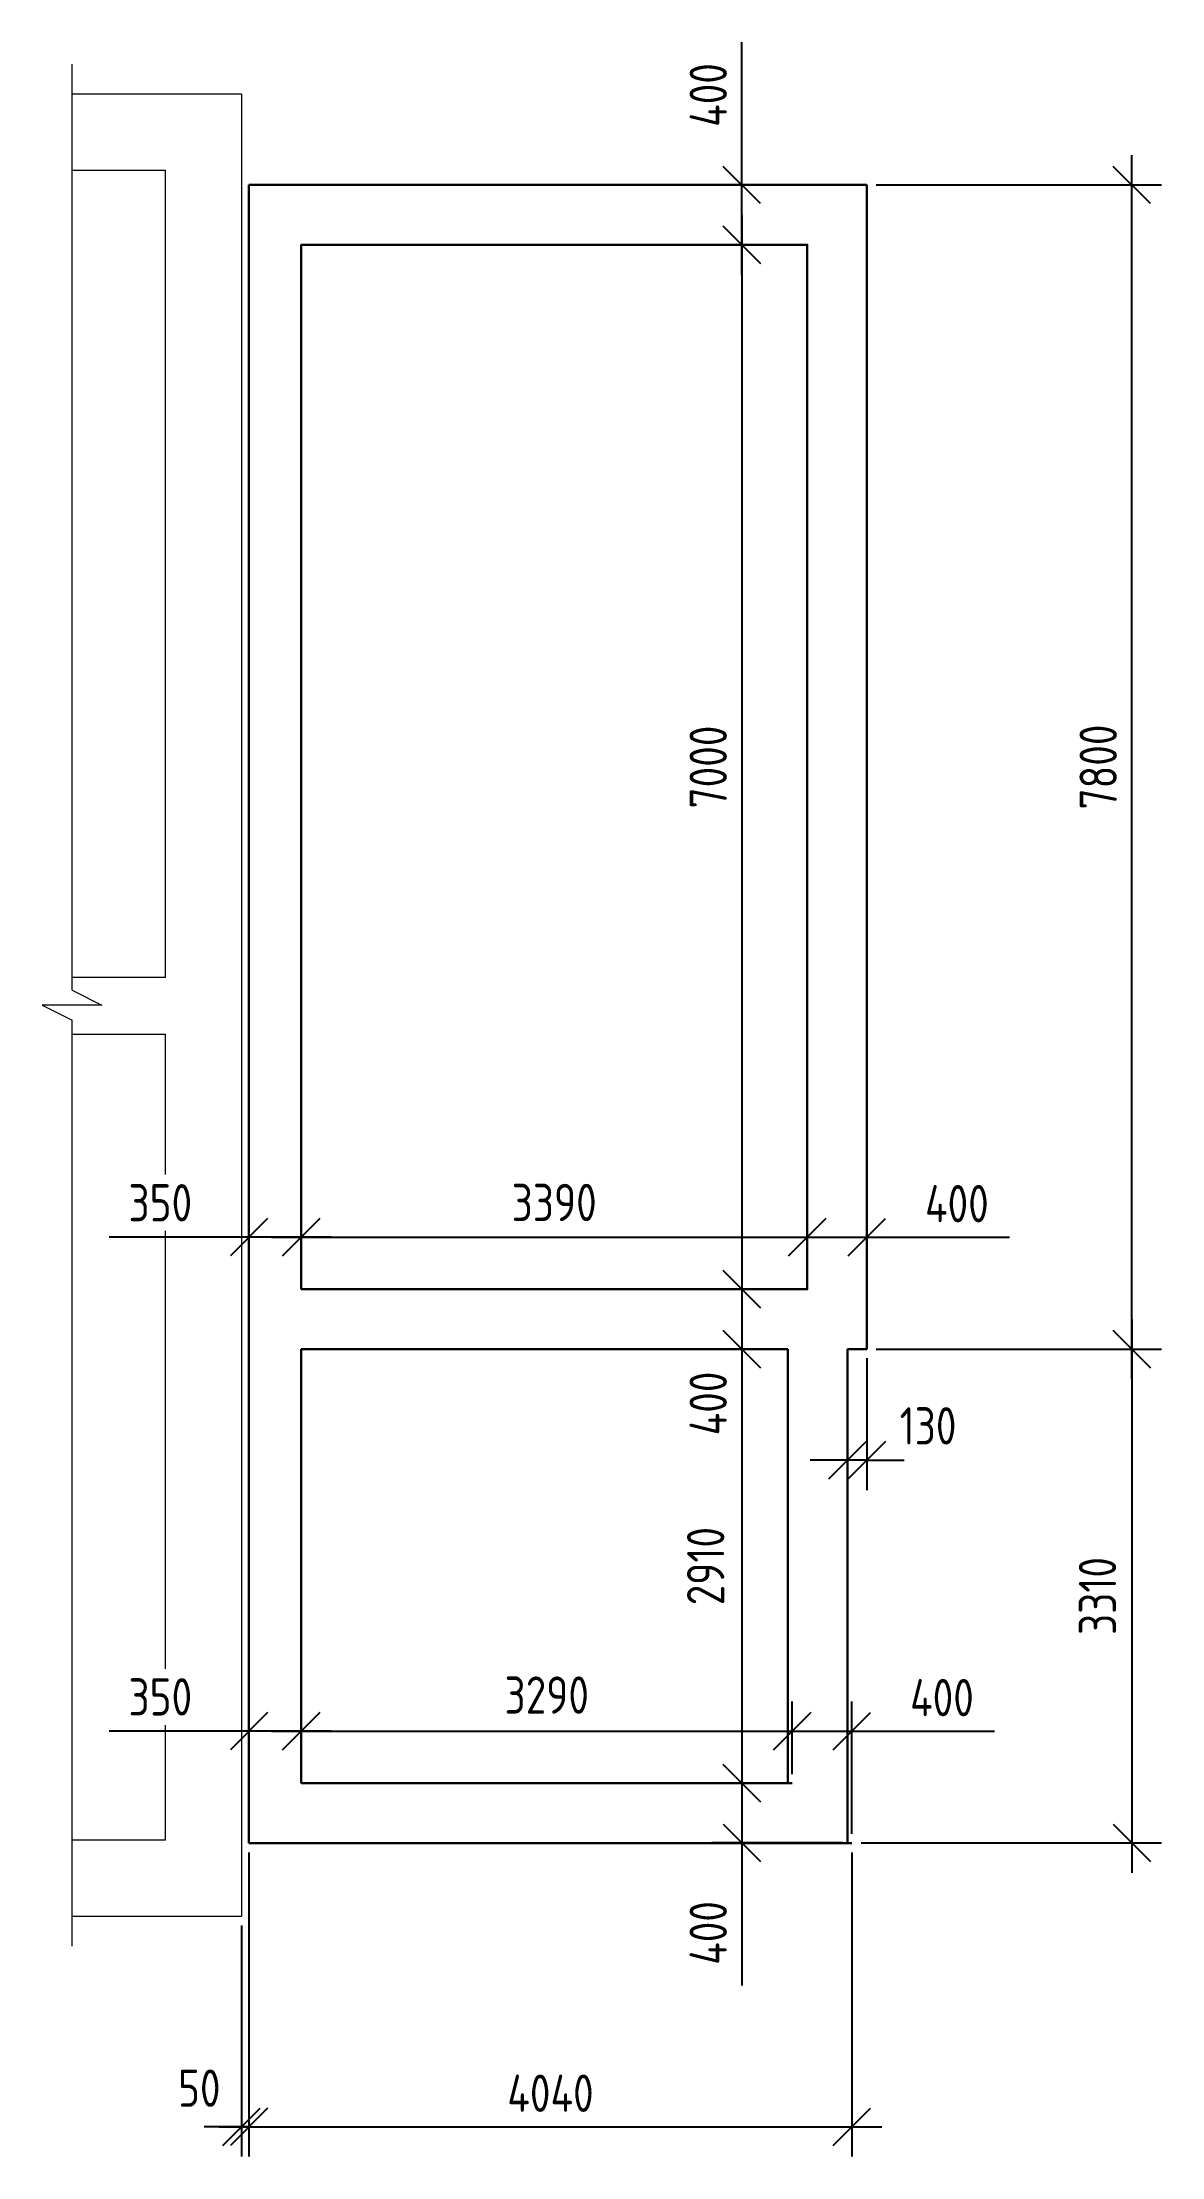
# Model space of a CAD drawing. Header units: millimetres. Extents: x -69913 to 106360, y -63759 to 35456.
# Drawn here: x 26874 to 34374, y -1611 to 12557 of the extents above; entities that cross this region are included whole.
import ezdxf

# ---------------------------------------------------------------- set-up
doc = ezdxf.new("R2010")
doc.units = ezdxf.units.MM
doc.header["$MEASUREMENT"] = 0
for name, color, linetype, lineweight in [('Кирпич силикат', 31, 'Continuous', 30), ('МОНОЛИТ', 2, 'Continuous', 30), ('размеры', 4, 'Continuous', 15)]:
    doc.layers.add(name, color=color, linetype=linetype, lineweight=lineweight)
doc.styles.add('ГОСТ 2.304', font='CS_Gost2304.shx')
doc.dimstyles.new('СПДС', dxfattribs={"dimscale": 100, "dimtxt": 2.5, "dimasz": 2.5, "dimexe": 2, "dimexo": 0.625, "dimgap": 1, "dimtad": 1, "dimdec": 0, "dimtxsty": 'ГОСТ 2.304', "dimblk": 'OBLIQUE', "dimblk1": 'OBLIQUE', "dimblk2": 'OBLIQUE', "dimcen": 2.5, "dimdle": 2, "dimadec": 0, "dimazin": 2, "dimtfac": 0.75, "dimtdec": 4, "dimtmove": 1, "dimatfit": 3, "dimfxl": 1, "dimtfill": 1, "dimtolj": 1, "dimarcsym": 1})

# ---------------------------------------------------------------- blocks, each defined once
blk = doc.blocks.new('_Oblique')
at = {"color": 0, "linetype": 'ByBlock', "lineweight": -2}
blk.add_line((-0.5, -0.5), (0.5, 0.5), dxfattribs=at)
blk = doc.blocks.new('*D73')
at = {"layer": 'размеры', "color": 0, "lineweight": -2, "ltscale": 50, "transparency": 16777216}
for p, q in [((34174, 3601), (34174, 11801)), ((32461, 11601), (34374, 11601)), ((32461, 3801), (34374, 3801))]:
    blk.add_line(p, q, dxfattribs=at)
at = {"layer": 'размеры', "color": 0, "lineweight": -2, "ltscale": 50, "transparency": 16777216, "xscale": 250, "yscale": 250, "zscale": 250}
for p, rotation in [((34174, 11601), 90), ((34174, 3801), 270)]:
    blk.add_blockref('_Oblique', p, dxfattribs=dict(at, rotation=rotation))
at = {"layer": 'размеры', "color": 0, "ltscale": 50, "transparency": 16777216, "insert": (33949, 7701), "char_height": 250, "attachment_point": 5, "rotation": 90, "style": 'ГОСТ 2.304', "bg_fill": 3, "box_fill_scale": 1.25, "bg_fill_color": 256, "bg_fill_true_color": 13158600, "bg_fill_transparency": 0}
blk.add_mtext('\\A1;7800', dxfattribs=at)
blk = doc.blocks.new('*D74')
at = {"layer": 'размеры', "color": 0, "lineweight": -2, "ltscale": 50, "transparency": 16777216}
for p, q in [((28259, 428), (28259, -1611)), ((32299, 428), (32299, -1611)), ((28059, -1411), (32499, -1411))]:
    blk.add_line(p, q, dxfattribs=at)
at = {"layer": 'размеры', "color": 0, "lineweight": -2, "ltscale": 50, "transparency": 16777216, "xscale": 250, "yscale": 250, "zscale": 250, "rotation": 180}
blk.add_blockref('_Oblique', (28259, -1411), dxfattribs=at)
at = {"layer": 'размеры', "color": 0, "lineweight": -2, "ltscale": 50, "transparency": 16777216, "xscale": 250, "yscale": 250, "zscale": 250}
blk.add_blockref('_Oblique', (32299, -1411), dxfattribs=at)
at = {"layer": 'размеры', "color": 0, "ltscale": 50, "transparency": 16777216, "insert": (30279, -1186), "char_height": 250, "attachment_point": 5, "style": 'ГОСТ 2.304', "bg_fill": 3, "box_fill_scale": 1.25, "bg_fill_color": 256, "bg_fill_true_color": 13158600, "bg_fill_transparency": 0}
blk.add_mtext('\\A1;4040', dxfattribs=at)
blk = doc.blocks.new('*D75')
at = {"layer": 'размеры', "color": 0, "lineweight": -2, "ltscale": 50, "transparency": 16777216}
for p, q in [((28259, 428), (28259, -1611)), ((28209, -62), (28209, -1611)), ((28209, -1411), (27959, -1411)), ((28259, -1411), (28209, -1411)), ((28259, -1411), (28509, -1411))]:
    blk.add_line(p, q, dxfattribs=at)
at = {"layer": 'размеры', "color": 0, "ltscale": 50, "transparency": 16777216, "insert": (27926, -1152), "char_height": 250, "attachment_point": 5, "style": 'ГОСТ 2.304', "bg_fill": 3, "box_fill_scale": 1.25, "bg_fill_color": 256, "bg_fill_true_color": 13158600, "bg_fill_transparency": 0}
blk.add_mtext('\\A1;50', dxfattribs=at)
at = {"layer": 'размеры', "color": 0, "lineweight": -2, "ltscale": 50, "transparency": 16777216, "xscale": 250, "yscale": 250, "zscale": 250}
blk.add_blockref('_Oblique', (28209, -1411), dxfattribs=at)
at = {"layer": 'размеры', "color": 0, "lineweight": -2, "ltscale": 50, "transparency": 16777216, "xscale": 250, "yscale": 250, "zscale": 250, "rotation": 180}
blk.add_blockref('_Oblique', (28259, -1411), dxfattribs=at)
blk = doc.blocks.new('*D76')
at = {"layer": 'размеры', "color": 0, "lineweight": -2, "ltscale": 50, "transparency": 16777216}
for p, q in [((28609, 953), (28609, 1440)), ((31899, 953), (31899, 1440)), ((28409, 1240), (32099, 1240))]:
    blk.add_line(p, q, dxfattribs=at)
at = {"layer": 'размеры', "color": 0, "lineweight": -2, "ltscale": 50, "transparency": 16777216, "xscale": 250, "yscale": 250, "zscale": 250, "rotation": 180}
blk.add_blockref('_Oblique', (28609, 1240), dxfattribs=at)
at = {"layer": 'размеры', "color": 0, "lineweight": -2, "ltscale": 50, "transparency": 16777216, "xscale": 250, "yscale": 250, "zscale": 250}
blk.add_blockref('_Oblique', (31899, 1240), dxfattribs=at)
at = {"layer": 'размеры', "color": 0, "ltscale": 50, "transparency": 16777216, "insert": (30254, 1482), "char_height": 250, "attachment_point": 5, "style": 'ГОСТ 2.304', "bg_fill": 3, "box_fill_scale": 1.25, "bg_fill_color": 256, "bg_fill_true_color": 13158600, "bg_fill_transparency": 0}
blk.add_mtext('\\A1;3290', dxfattribs=at)
blk = doc.blocks.new('*D77')
at = {"layer": 'размеры', "color": 0, "lineweight": -2, "ltscale": 50, "transparency": 16777216}
for p, q in [((31561, 4001), (31561, 691)), ((31806, 3801), (31361, 3801)), ((31836, 891), (31361, 891))]:
    blk.add_line(p, q, dxfattribs=at)
at = {"layer": 'размеры', "color": 0, "lineweight": -2, "ltscale": 50, "transparency": 16777216, "xscale": 250, "yscale": 250, "zscale": 250}
for p, rotation in [((31561, 3801), 90), ((31561, 891), 270)]:
    blk.add_blockref('_Oblique', p, dxfattribs=dict(at, rotation=rotation))
at = {"layer": 'размеры', "color": 0, "ltscale": 50, "transparency": 16777216, "insert": (31319, 2346), "char_height": 250, "attachment_point": 5, "rotation": 90, "style": 'ГОСТ 2.304', "bg_fill": 3, "box_fill_scale": 1.25, "bg_fill_color": 256, "bg_fill_true_color": 13158600, "bg_fill_transparency": 0}
blk.add_mtext('\\A1;2910', dxfattribs=at)
blk = doc.blocks.new('*D78')
at = {"layer": 'размеры', "color": 0, "lineweight": -2, "ltscale": 50, "transparency": 16777216}
for p, q in [((28609, 4264), (28609, 4750)), ((31999, 4264), (31999, 4750)), ((28409, 4550), (32199, 4550))]:
    blk.add_line(p, q, dxfattribs=at)
at = {"layer": 'размеры', "color": 0, "lineweight": -2, "ltscale": 50, "transparency": 16777216, "xscale": 250, "yscale": 250, "zscale": 250, "rotation": 180}
blk.add_blockref('_Oblique', (28609, 4550), dxfattribs=at)
at = {"layer": 'размеры', "color": 0, "lineweight": -2, "ltscale": 50, "transparency": 16777216, "xscale": 250, "yscale": 250, "zscale": 250}
blk.add_blockref('_Oblique', (31999, 4550), dxfattribs=at)
at = {"layer": 'размеры', "color": 0, "ltscale": 50, "transparency": 16777216, "insert": (30304, 4783), "char_height": 250, "attachment_point": 5, "style": 'ГОСТ 2.304', "bg_fill": 3, "box_fill_scale": 1.25, "bg_fill_color": 256, "bg_fill_true_color": 13158600, "bg_fill_transparency": 0}
blk.add_mtext('\\A1;3390', dxfattribs=at)
blk = doc.blocks.new('*D79')
at = {"layer": 'размеры', "color": 0, "lineweight": -2, "ltscale": 50, "transparency": 16777216}
for p, q in [((31561, 11401), (31561, 4001)), ((31936, 11201), (31361, 11201)), ((31936, 4201), (31361, 4201))]:
    blk.add_line(p, q, dxfattribs=at)
at = {"layer": 'размеры', "color": 0, "lineweight": -2, "ltscale": 50, "transparency": 16777216, "xscale": 250, "yscale": 250, "zscale": 250}
for p, rotation in [((31561, 11201), 90), ((31561, 4201), 270)]:
    blk.add_blockref('_Oblique', p, dxfattribs=dict(at, rotation=rotation))
at = {"layer": 'размеры', "color": 0, "ltscale": 50, "transparency": 16777216, "insert": (31336, 7701), "char_height": 250, "attachment_point": 5, "rotation": 90, "style": 'ГОСТ 2.304', "bg_fill": 3, "box_fill_scale": 1.25, "bg_fill_color": 256, "bg_fill_true_color": 13158600, "bg_fill_transparency": 0}
blk.add_mtext('\\A1;7000', dxfattribs=at)
blk = doc.blocks.new('*D80')
at = {"layer": 'размеры', "color": 0, "lineweight": -2, "ltscale": 50, "transparency": 16777216}
for p, q in [((31561, 4401), (31561, 3601)), ((31936, 4201), (31361, 4201)), ((31806, 3801), (31361, 3801))]:
    blk.add_line(p, q, dxfattribs=at)
at = {"layer": 'размеры', "color": 0, "lineweight": -2, "ltscale": 50, "transparency": 16777216, "xscale": 250, "yscale": 250, "zscale": 250, "rotation": 90}
blk.add_blockref('_Oblique', (31561, 4201), dxfattribs=at)
at = {"layer": 'размеры', "color": 0, "ltscale": 50, "transparency": 16777216, "insert": (31336, 3436), "char_height": 250, "attachment_point": 5, "rotation": 90, "style": 'ГОСТ 2.304', "bg_fill": 3, "box_fill_scale": 1.25, "bg_fill_color": 256, "bg_fill_true_color": 13158600, "bg_fill_transparency": 0}
blk.add_mtext('\\A1;400', dxfattribs=at)
at = {"layer": 'размеры', "color": 0, "lineweight": -2, "ltscale": 50, "transparency": 16777216, "xscale": 250, "yscale": 250, "zscale": 250, "rotation": 270}
blk.add_blockref('_Oblique', (31561, 3801), dxfattribs=at)
blk = doc.blocks.new('*D81')
at = {"layer": 'размеры', "color": 0, "lineweight": -2, "ltscale": 50, "transparency": 16777216}
for p, q in [((31561, 1091), (31561, 491)), ((31836, 891), (31361, 891)), ((32236, 491), (31361, 491)), ((31561, 491), (31561, -465))]:
    blk.add_line(p, q, dxfattribs=at)
at = {"layer": 'размеры', "color": 0, "lineweight": -2, "ltscale": 50, "transparency": 16777216, "xscale": 250, "yscale": 250, "zscale": 250}
for p, rotation in [((31561, 891), 90), ((31561, 491), 270)]:
    blk.add_blockref('_Oblique', p, dxfattribs=dict(at, rotation=rotation))
at = {"layer": 'размеры', "color": 0, "ltscale": 50, "transparency": 16777216, "insert": (31336, -112), "char_height": 250, "attachment_point": 5, "rotation": 90, "style": 'ГОСТ 2.304', "bg_fill": 3, "box_fill_scale": 1.25, "bg_fill_color": 256, "bg_fill_true_color": 13158600, "bg_fill_transparency": 0}
blk.add_mtext('\\A1;400', dxfattribs=at)
blk = doc.blocks.new('*D82')
at = {"layer": 'размеры', "color": 0, "lineweight": -2, "ltscale": 50, "transparency": 16777216}
for p, q in [((31561, 11601), (31561, 12557)), ((32336, 11601), (31361, 11601)), ((31561, 11001), (31561, 11601)), ((31936, 11201), (31361, 11201))]:
    blk.add_line(p, q, dxfattribs=at)
at = {"layer": 'размеры', "color": 0, "lineweight": -2, "ltscale": 50, "transparency": 16777216, "xscale": 250, "yscale": 250, "zscale": 250}
for p, rotation in [((31561, 11601), 90), ((31561, 11201), 270)]:
    blk.add_blockref('_Oblique', p, dxfattribs=dict(at, rotation=rotation))
at = {"layer": 'размеры', "color": 0, "ltscale": 50, "transparency": 16777216, "insert": (31336, 12204), "char_height": 250, "attachment_point": 5, "rotation": 90, "style": 'ГОСТ 2.304', "bg_fill": 3, "box_fill_scale": 1.25, "bg_fill_color": 256, "bg_fill_true_color": 13158600, "bg_fill_transparency": 0}
blk.add_mtext('\\A1;400', dxfattribs=at)
blk = doc.blocks.new('*D83')
at = {"layer": 'размеры', "color": 0, "lineweight": -2, "ltscale": 50, "transparency": 16777216}
for p, q in [((28259, 553), (28259, 1440)), ((28609, 953), (28609, 1440)), ((28259, 1240), (27321, 1240)), ((28809, 1240), (28259, 1240))]:
    blk.add_line(p, q, dxfattribs=at)
at = {"layer": 'размеры', "color": 0, "lineweight": -2, "ltscale": 50, "transparency": 16777216, "xscale": 250, "yscale": 250, "zscale": 250, "rotation": 180}
blk.add_blockref('_Oblique', (28259, 1240), dxfattribs=at)
at = {"layer": 'размеры', "color": 0, "lineweight": -2, "ltscale": 50, "transparency": 16777216, "xscale": 250, "yscale": 250, "zscale": 250}
blk.add_blockref('_Oblique', (28609, 1240), dxfattribs=at)
at = {"layer": 'размеры', "color": 0, "ltscale": 50, "transparency": 16777216, "insert": (27665, 1470), "char_height": 250, "attachment_point": 5, "style": 'ГОСТ 2.304', "bg_fill": 3, "box_fill_scale": 1.25, "bg_fill_color": 256, "bg_fill_true_color": 13158600, "bg_fill_transparency": 0}
blk.add_mtext('\\A1;350', dxfattribs=at)
blk = doc.blocks.new('*D84')
at = {"layer": 'размеры', "color": 0, "lineweight": -2, "ltscale": 50, "transparency": 16777216}
for p, q in [((31899, 953), (31899, 1440)), ((32299, 553), (32299, 1440)), ((31699, 1240), (32299, 1240)), ((32299, 1240), (33255, 1240))]:
    blk.add_line(p, q, dxfattribs=at)
at = {"layer": 'размеры', "color": 0, "lineweight": -2, "ltscale": 50, "transparency": 16777216, "xscale": 250, "yscale": 250, "zscale": 250, "rotation": 180}
blk.add_blockref('_Oblique', (31899, 1240), dxfattribs=at)
at = {"layer": 'размеры', "color": 0, "lineweight": -2, "ltscale": 50, "transparency": 16777216, "xscale": 250, "yscale": 250, "zscale": 250}
blk.add_blockref('_Oblique', (32299, 1240), dxfattribs=at)
at = {"layer": 'размеры', "color": 0, "ltscale": 50, "transparency": 16777216, "insert": (32902, 1465), "char_height": 250, "attachment_point": 5, "style": 'ГОСТ 2.304', "bg_fill": 3, "box_fill_scale": 1.25, "bg_fill_color": 256, "bg_fill_true_color": 13158600, "bg_fill_transparency": 0}
blk.add_mtext('\\A1;400', dxfattribs=at)
blk = doc.blocks.new('*D85')
at = {"layer": 'размеры', "color": 0, "lineweight": -2, "ltscale": 50, "transparency": 16777216}
for p, q in [((31999, 4264), (31999, 4750)), ((32399, 4264), (32399, 4750)), ((31799, 4550), (32399, 4550)), ((32399, 4550), (33355, 4550))]:
    blk.add_line(p, q, dxfattribs=at)
at = {"layer": 'размеры', "color": 0, "lineweight": -2, "ltscale": 50, "transparency": 16777216, "xscale": 250, "yscale": 250, "zscale": 250, "rotation": 180}
blk.add_blockref('_Oblique', (31999, 4550), dxfattribs=at)
at = {"layer": 'размеры', "color": 0, "lineweight": -2, "ltscale": 50, "transparency": 16777216, "xscale": 250, "yscale": 250, "zscale": 250}
blk.add_blockref('_Oblique', (32399, 4550), dxfattribs=at)
at = {"layer": 'размеры', "color": 0, "ltscale": 50, "transparency": 16777216, "insert": (33002, 4775), "char_height": 250, "attachment_point": 5, "style": 'ГОСТ 2.304', "bg_fill": 3, "box_fill_scale": 1.25, "bg_fill_color": 256, "bg_fill_true_color": 13158600, "bg_fill_transparency": 0}
blk.add_mtext('\\A1;400', dxfattribs=at)
blk = doc.blocks.new('*D86')
at = {"layer": 'размеры', "color": 0, "lineweight": -2, "ltscale": 50, "transparency": 16777216}
for p, q in [((28259, 4264), (28259, 4750)), ((28609, 4264), (28609, 4750)), ((28259, 4550), (27321, 4550)), ((28809, 4550), (28259, 4550))]:
    blk.add_line(p, q, dxfattribs=at)
at = {"layer": 'размеры', "color": 0, "lineweight": -2, "ltscale": 50, "transparency": 16777216, "xscale": 250, "yscale": 250, "zscale": 250, "rotation": 180}
blk.add_blockref('_Oblique', (28259, 4550), dxfattribs=at)
at = {"layer": 'размеры', "color": 0, "lineweight": -2, "ltscale": 50, "transparency": 16777216, "xscale": 250, "yscale": 250, "zscale": 250}
blk.add_blockref('_Oblique', (28609, 4550), dxfattribs=at)
at = {"layer": 'размеры', "color": 0, "ltscale": 50, "transparency": 16777216, "insert": (27665, 4781), "char_height": 250, "attachment_point": 5, "style": 'ГОСТ 2.304', "bg_fill": 3, "box_fill_scale": 1.25, "bg_fill_color": 256, "bg_fill_true_color": 13158600, "bg_fill_transparency": 0}
blk.add_mtext('\\A1;350', dxfattribs=at)
blk = doc.blocks.new('*D200')
at = {"layer": 'размеры', "color": 0, "lineweight": -2, "ltscale": 100, "transparency": 16777216}
for p, q in [((34174, 4001), (34174, 291)), ((32461, 3801), (34374, 3801)), ((32361, 491), (34374, 491))]:
    blk.add_line(p, q, dxfattribs=at)
at = {"layer": 'размеры', "color": 0, "lineweight": -2, "ltscale": 100, "transparency": 16777216, "xscale": 250, "yscale": 250, "zscale": 250}
for p, rotation in [((34174, 3801), 90), ((34174, 491), 270)]:
    blk.add_blockref('_Oblique', p, dxfattribs=dict(at, rotation=rotation))
at = {"layer": 'размеры', "color": 0, "ltscale": 100, "transparency": 16777216, "insert": (33944, 2146), "char_height": 250, "attachment_point": 5, "rotation": 90, "style": 'ГОСТ 2.304', "bg_fill": 3, "box_fill_scale": 1.25, "bg_fill_color": 256, "bg_fill_true_color": 13158600, "bg_fill_transparency": 0}
blk.add_mtext('\\A1;3310', dxfattribs=at)
blk = doc.blocks.new('*D201')
at = {"layer": 'размеры', "color": 0, "lineweight": -2, "ltscale": 100, "transparency": 16777216}
for p, q in [((32269, 3739), (32269, 2856)), ((32399, 3739), (32399, 2856)), ((32269, 3056), (32019, 3056)), ((32399, 3056), (32269, 3056)), ((32399, 3056), (32649, 3056))]:
    blk.add_line(p, q, dxfattribs=at)
at = {"layer": 'размеры', "color": 0, "lineweight": -2, "ltscale": 100, "transparency": 16777216, "xscale": 250, "yscale": 250, "zscale": 250}
blk.add_blockref('_Oblique', (32269, 3056), dxfattribs=at)
at = {"layer": 'размеры', "color": 0, "ltscale": 100, "transparency": 16777216, "insert": (32809, 3286), "char_height": 250, "attachment_point": 5, "style": 'ГОСТ 2.304', "bg_fill": 3, "box_fill_scale": 1.25, "bg_fill_color": 256, "bg_fill_true_color": 13158600, "bg_fill_transparency": 0}
blk.add_mtext('\\A1;130', dxfattribs=at)
at = {"layer": 'размеры', "color": 0, "lineweight": -2, "ltscale": 100, "transparency": 16777216, "xscale": 250, "yscale": 250, "zscale": 250, "rotation": 180}
blk.add_blockref('_Oblique', (32399, 3056), dxfattribs=at)

msp = doc.modelspace()

# ---------------------------------------------------------------- linework, layer by layer
at = {"layer": 'Кирпич силикат', "lineweight": 15, "ltscale": 100}
for p, q in [((28209, 12210), (28209, 0)), ((27699, 6290), (27699, 11700)), ((27699, 510), (27699, 5910))]:
    msp.add_line(p, q, dxfattribs=at)
at = {"layer": 'Кирпич силикат', "lineweight": 15, "ltscale": 100, "flags": 128}
for points in [[(28209, 12210), (27074, 12210)], [(27074, 11700), (27699, 11700)], [(27699, 6290), (27074, 6290)], [(27074, 5910), (27699, 5910)], [(27699, 510), (27074, 510)], [(27074, 0), (28209, 0)]]:
    msp.add_lwpolyline(points, dxfattribs=at)
at = {"layer": 'МОНОЛИТ', "ltscale": 100}
for p, q in [((28259, 490.8), (28259, 11601)), ((28259, 11601), (32399, 11601)), ((32399, 11601), (32399, 3801)), ((28609, 890.8), (28609, 3801)), ((28609, 3801), (31869, 3801)), ((31869, 3801), (31869, 890.8)), ((32269, 3801), (32269, 490.8)), ((31899, 890.8), (28609, 890.8)), ((32299, 490.8), (28259, 490.8))]:
    msp.add_line(p, q, dxfattribs=at)
msp.add_lwpolyline([(28609, 4201), (28609, 11201), (31999, 11201), (31999, 4201)], close=True, dxfattribs=at)
at = {"layer": 'размеры', "ltscale": 100}
for p, q in [((27074, 6205), (27074, 12410)), ((27274, 6105), (26874, 6105)), ((26874, 6105), (27074, 6005)), ((27074, 6205), (27274, 6105)), ((27074, -200), (27074, 6005))]:
    msp.add_line(p, q, dxfattribs=at)

# ---------------------------------------------------------------- next in the draw order: dimensions: what is measured, and where the dimension line sits
at = {"layer": 'размеры', "ltscale": 50}
dim = msp.add_linear_dim(base=(34174.4, 11601), p1=(32399, 3801), p2=(32399, 11601), angle=90, dimstyle='СПДС', dxfattribs=at)
dim.commit()
dim.dimension.update_dxf_attribs({"geometry": '*D73', "text_midpoint": (33949.4, 7701)})
for base, p1, p2, picture, middle in [((31999, 4550.5), (28609, 4201), (31999, 4201), '*D78', (30304, 4782.7)), ((31899, 1240.2), (28609, 890.8), (31899, 890.8), '*D76', (30254, 1482.1))]:
    dim = msp.add_linear_dim(base=base, p1=p1, p2=p2, dimstyle='СПДС', override={"dimscale": 100}, dxfattribs=at)
    dim.commit()
    dim.dimension.update_dxf_attribs({"geometry": picture, "text_midpoint": middle})
dim = msp.add_linear_dim(base=(32299, -1411.3), p1=(28259, 490.8), p2=(32299, 490.8), dimstyle='СПДС', dxfattribs=at)
dim.commit()
dim.dimension.update_dxf_attribs({"geometry": '*D74', "text_midpoint": (30279, -1186.3)})

# ---------------------------------------------------------------- next in the draw order: linework, layer by layer
at = {"layer": 'МОНОЛИТ', "ltscale": 100}
msp.add_line((32269, 3801), (32399, 3801), dxfattribs=at)

# ---------------------------------------------------------------- next in the draw order: dimensions: what is measured, and where the dimension line sits
at = {"layer": 'размеры', "ltscale": 50}
dim = msp.add_linear_dim(base=(28259, 4550.5), p1=(28609, 4201), p2=(28259, 4201), dimstyle='СПДС', override={"dimtmove": 0}, dxfattribs=at)
dim.commit()
dim.dimension.update_dxf_attribs({"geometry": '*D86', "text_midpoint": (27665.2, 4780.6)})
dim = msp.add_linear_dim(base=(31560.9, 890.8), p1=(31869, 3801), p2=(31899, 890.8), angle=90, dimstyle='СПДС', override={"dimscale": 100}, dxfattribs=at)
dim.commit()
dim.dimension.update_dxf_attribs({"geometry": '*D77', "text_midpoint": (31318.9, 2345.9)})
dim = msp.add_linear_dim(base=(28209, -1411.3), p1=(28259, 490.8), p2=(28209, 0), dimstyle='СПДС', override={"dimtmove": 2}, dxfattribs=at)
dim.commit()
dim.dimension.update_dxf_attribs({"geometry": '*D75', "text_midpoint": (27926, -1151.7), "dimtype": 160})

# ---------------------------------------------------------------- next in the draw order: dimensions: what is measured, and where the dimension line sits
for base, p1, p2, override, picture, middle in [((31560.9, 4201), (31999, 11201), (31999, 4201), {"dimscale": 100}, '*D79', (31335.9, 7701)), ((31560.9, 490.8), (31899, 890.8), (32299, 490.8), {"dimtmove": 0}, '*D81', (31335.9, -112.3))]:
    dim = msp.add_linear_dim(base=base, p1=p1, p2=p2, angle=90, dimstyle='СПДС', override=override, dxfattribs=at)
    dim.commit()
    dim.dimension.update_dxf_attribs({"geometry": picture, "text_midpoint": middle})
dim = msp.add_linear_dim(base=(28259, 1240.2), p1=(28609, 890.8), p2=(28259, 490.8), dimstyle='СПДС', override={"dimscale": 100, "dimtmove": 0}, dxfattribs=at)
dim.commit()
dim.dimension.update_dxf_attribs({"geometry": '*D83', "text_midpoint": (27665.2, 1470.4)})

# ---------------------------------------------------------------- next in the draw order: dimensions: what is measured, and where the dimension line sits
dim = msp.add_linear_dim(base=(31560.9, 11601), p1=(31999, 11201), p2=(32399, 11601), angle=90, dimstyle='СПДС', override={"dimtmove": 0}, dxfattribs=at)
dim.commit()
dim.dimension.update_dxf_attribs({"geometry": '*D82', "text_midpoint": (31335.9, 12204.1)})
dim = msp.add_linear_dim(base=(31560.9, 3801), p1=(31999, 4201), p2=(31869, 3801), angle=90, dimstyle='СПДС', dxfattribs=at)
dim.commit()
dim.dimension.update_dxf_attribs({"geometry": '*D80', "text_midpoint": (31560.9, 3435.7), "dimtype": 160})
dim = msp.add_linear_dim(base=(32299, 1240.2), p1=(31899, 890.8), p2=(32299, 490.8), dimstyle='СПДС', override={"dimtmove": 0}, dxfattribs=at)
dim.commit()
dim.dimension.update_dxf_attribs({"geometry": '*D84', "text_midpoint": (32902.1, 1465.2)})

# ---------------------------------------------------------------- next in the draw order: dimensions: what is measured, and where the dimension line sits
dim = msp.add_linear_dim(base=(32399, 4550.5), p1=(31999, 4201), p2=(32399, 4201), dimstyle='СПДС', override={"dimtmove": 0}, dxfattribs=at)
dim.commit()
dim.dimension.update_dxf_attribs({"geometry": '*D85', "text_midpoint": (33002.1, 4775.5)})
at = {"layer": 'размеры', "ltscale": 100}
dim = msp.add_linear_dim(base=(34174.4, 490.8), p1=(32399, 3801), p2=(32299, 490.8), angle=90, dimstyle='СПДС', dxfattribs=at)
dim.commit()
dim.dimension.update_dxf_attribs({"geometry": '*D200', "text_midpoint": (33944.3, 2145.9)})

# ---------------------------------------------------------------- next in the draw order: dimensions: what is measured, and where the dimension line sits
dim = msp.add_linear_dim(base=(32269, 3056.2), p1=(32399, 3801), p2=(32269, 3801), dimstyle='СПДС', dxfattribs=at)
dim.commit()
dim.dimension.update_dxf_attribs({"geometry": '*D201', "text_midpoint": (32809.1, 3056.2), "dimtype": 160})

doc.saveas('drawing.dxf')
